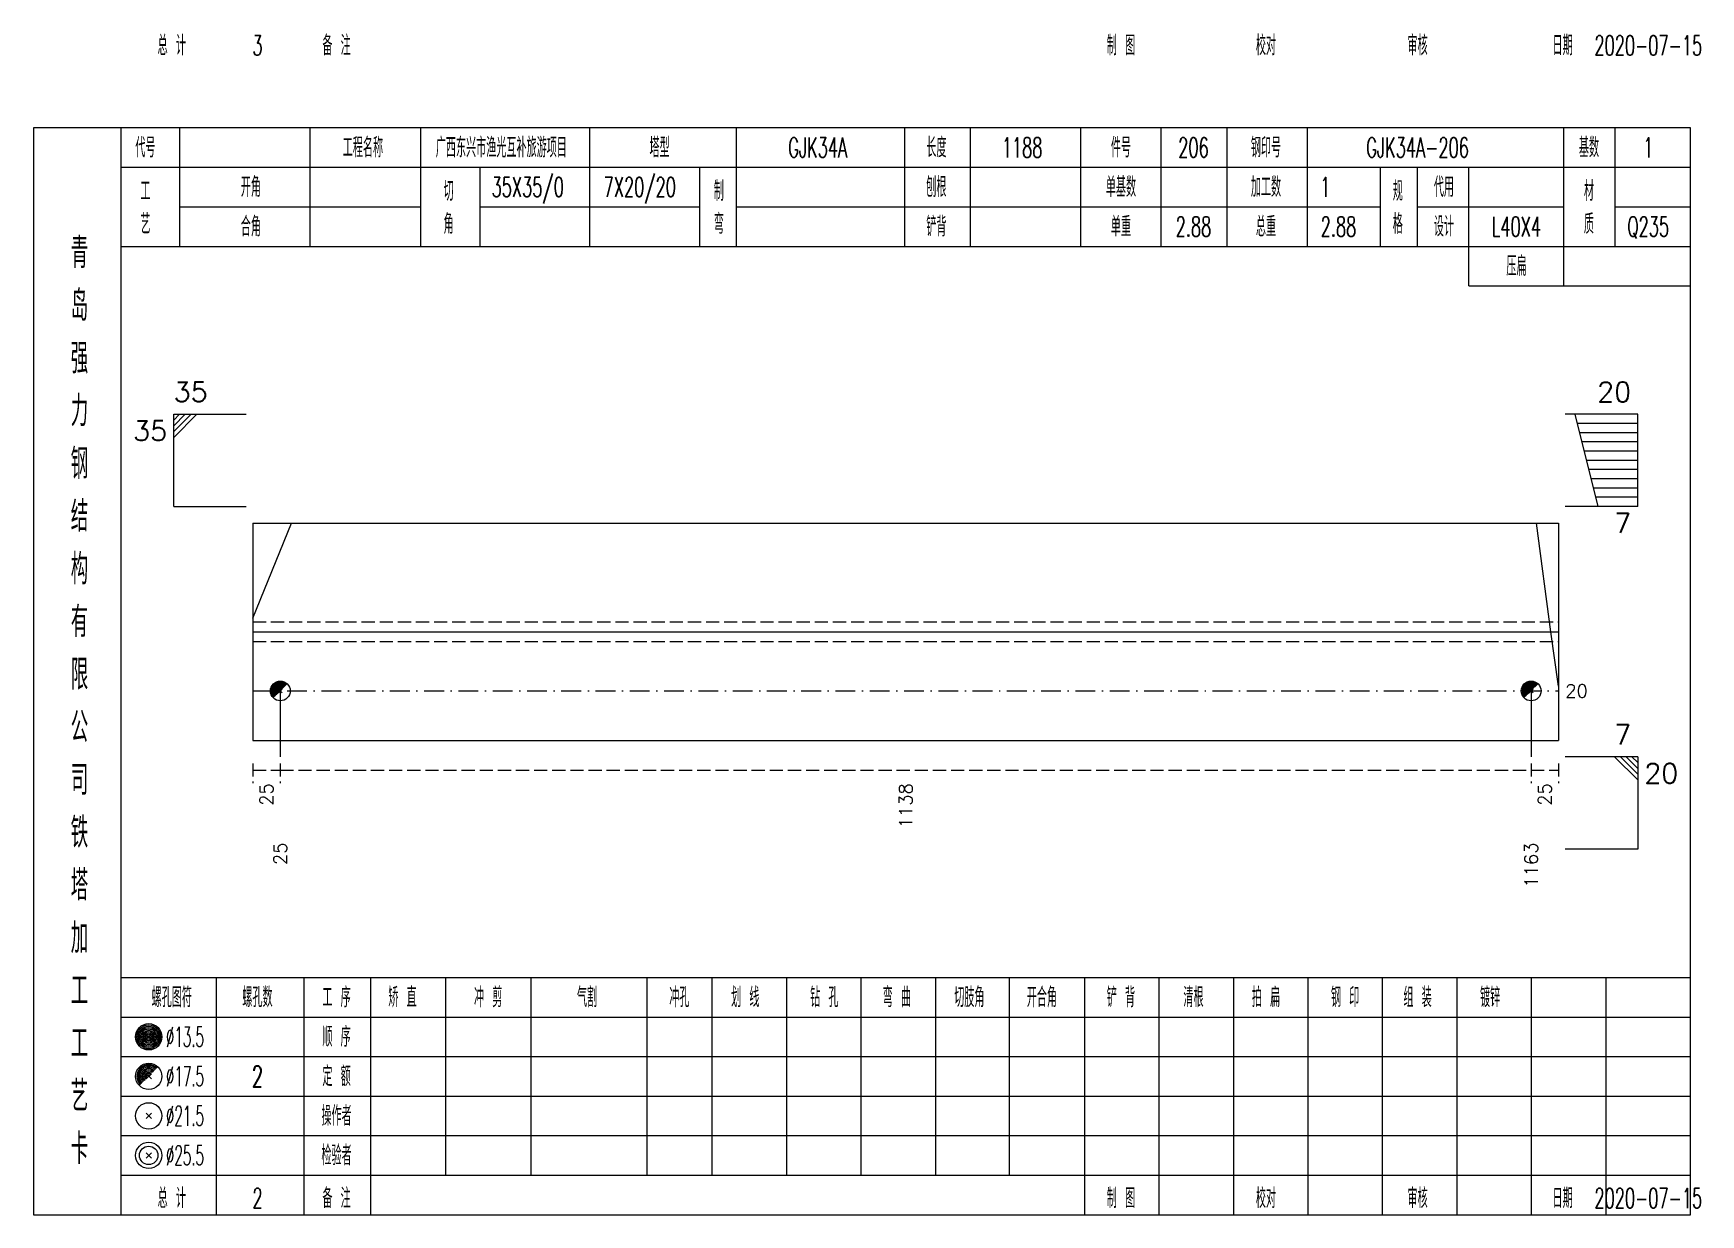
# Model space of a CAD drawing. Extents: x 0 to 2606, y -377 to 6479.
# Drawn here: x 1829.8 to 2082.7, y 6300 to 6479.3 of the extents above; entities that cross this region are included whole.
import ezdxf
from ezdxf.enums import TextEntityAlignment as Align

# ---------------------------------------------------------------- set-up
doc = ezdxf.new("R2010")
doc.units = 0
doc.header["$MEASUREMENT"] = 0
doc.linetypes.add('一点画线', pattern=[5.2, 3, -1, 0.2, -1])
doc.linetypes.add('虚线', pattern=[2.75, 2, -0.75])
doc.layers.get('0').update_dxf_attribs({"linetype": 'CONTINUOUS', "lineweight": 25})
doc.layers.add('1', color=7, linetype='CONTINUOUS', lineweight=25)
doc.layers.add('4', color=7, linetype='CONTINUOUS', lineweight=25)
doc.styles.get("Standard").update_dxf_attribs({"font": 'simplex.shx', "width": 0.7, "height": 3, "bigfont": 'gbhzfs.shx'})

msp = doc.modelspace()

# ---------------------------------------------------------------- texts
at = {"color": 7, "linetype": 'Continuous', "lineweight": 13}
msp.add_text('35', height=3, dxfattribs=at).set_placement((1851.1, 6422.5), align=Align.BOTTOM_LEFT)
for s, p in [('20', (2072.2, 6422.5)), ('7', (2072.2, 6370.5))]:
    msp.add_text(s, height=3, dxfattribs=at).set_placement(p, align=Align.BOTTOM_RIGHT)
for s, p in [('35', (1850.1, 6420.5)), ('7', (2072.2, 6406.5))]:
    msp.add_text(s, height=3, dxfattribs=at).set_placement(p, align=Align.TOP_RIGHT)
msp.add_text('20', height=2, dxfattribs=at).set_placement((2062.2, 6379.5), align=Align.MIDDLE_LEFT)
msp.add_text('20', height=3, dxfattribs=at).set_placement((2074.2, 6368.5), align=Align.TOP_LEFT)
at = {"color": 8, "linetype": 'Continuous', "lineweight": 9}
for s, p in [('25', (1865.18, 6365.5)), ('1138', (1962.15, 6365.5)), ('25', (2059.12, 6365.5))]:
    msp.add_text(s, height=2, rotation=90, dxfattribs=at).set_placement(p, align=Align.MIDDLE_RIGHT)
at = {"layer": '1', "color": 7, "linetype": 'Continuous', "lineweight": 13}
for s, p in [('25', (1867.27, 6356.5)), ('1163', (2057.03, 6356.5))]:
    msp.add_text(s, height=2, rotation=90, dxfattribs=at).set_placement(p, align=Align.MIDDLE_RIGHT)
at = {"layer": '4', "color": 1, "linetype": 'Continuous', "lineweight": 13}
for s, height, width, p in [('总 计', 3, 0.6, (1850.8, 6477.5)), ('3', 3, 0.6, (1863.8, 6477.5)), ('备 注', 3, 0.6, (1875.8, 6477.5)), ('制 图', 3, 0.6, (1994.8, 6477.5)), ('校对', 3, 0.6, (2016.8, 6477.5)), ('审核', 3, 0.6, (2039.8, 6477.5)), ('日期', 3, 0.6, (2061.8, 6477.5)), ('2020-07-15', 3, 0.6, (2074.8, 6477.5)), ('代号', 3, 0.6, (1846.8, 6462)), ('工程名称', 3, 0.6, (1879.8, 6462)), ('广西东兴市渔光互补旅游项目', 3, 0.6, (1900.8, 6462)), ('塔型', 3, 0.6, (1924.8, 6462)), ('GJK34A', 3, 0.6, (1948.8, 6462)), ('长度', 3, 0.6, (1966.8, 6462)), ('1188', 3, 0.6, (1979.8, 6462)), ('件号', 3, 0.6, (1994.8, 6462)), ('206', 3, 0.6, (2005.8, 6462)), ('钢印号', 3, 0.6, (2016.8, 6462)), ('GJK34A-206', 3, 0.6, (2039.8, 6462)), ('基数', 3, 0.6, (2065.8, 6462)), ('1', 3, 0.6, (2074.8, 6462)), ('开角', 3, 0.6, (1862.8, 6456)), ('35X35/0', 3, 0.6, (1904.8, 6456)), ('7X20/20', 3, 0.6, (1921.8, 6456)), ('刨根', 3, 0.6, (1966.8, 6456)), ('单基数', 3, 0.6, (1994.8, 6456)), ('加工数', 3, 0.6, (2016.8, 6456)), ('代用', 3, 0.6, (2043.8, 6456)), ('工', 3, 0.6, (1846.8, 6455.4)), ('切', 3, 0.6, (1892.8, 6455.4)), ('制', 3, 0.6, (1933.8, 6455.4)), ('1', 3, 0.6, (2025.8, 6456)), ('规', 3, 0.6, (2036.8, 6455.4)), ('材', 3, 0.6, (2065.8, 6455.4)), ('艺', 3, 0.6, (1846.8, 6450.4)), ('合角', 3, 0.6, (1862.8, 6450)), ('角', 3, 0.6, (1892.8, 6450.4)), ('弯', 3, 0.6, (1933.8, 6450.4)), ('铲背', 3, 0.6, (1966.8, 6450)), ('单重', 3, 0.6, (1994.8, 6450)), ('2.88', 3, 0.6, (2005.8, 6450)), ('总重', 3, 0.6, (2016.8, 6450)), ('2.88', 3, 0.6, (2027.8, 6450)), ('格', 3, 0.6, (2036.8, 6450.4)), ('设计', 3, 0.6, (2043.8, 6450)), ('L40X4', 3, 0.6, (2054.8, 6450)), ('质', 3, 0.6, (2065.8, 6450.4)), ('Q235', 3, 0.6, (2074.8, 6450)), ('青', 4.6, 0.8, (1836.8, 6446)), ('压扁', 3, 0.6, (2054.8, 6444)), ('岛', 4.6, 0.8, (1836.8, 6438)), ('强', 4.6, 0.8, (1836.8, 6430)), ('力', 4.6, 0.8, (1836.8, 6422)), ('钢', 4.6, 0.8, (1836.8, 6414)), ('结', 4.6, 0.8, (1836.8, 6406)), ('构', 4.6, 0.8, (1836.8, 6398)), ('有', 4.6, 0.8, (1836.8, 6390)), ('限', 4.6, 0.8, (1836.8, 6382)), ('公', 4.6, 0.8, (1836.8, 6374)), ('司', 4.6, 0.8, (1836.8, 6366)), ('铁', 4.6, 0.8, (1836.8, 6358)), ('塔', 4.6, 0.8, (1836.8, 6350)), ('加', 4.6, 0.8, (1836.8, 6342)), ('工', 4.6, 0.8, (1836.8, 6334)), ('螺孔图符', 3, 0.6, (1850.8, 6333)), ('螺孔数', 3, 0.6, (1863.8, 6333)), ('工 序', 3, 0.6, (1875.8, 6333)), ('矫 直', 3, 0.6, (1885.8, 6333)), ('冲 剪', 3, 0.6, (1898.8, 6333)), ('气割', 3, 0.6, (1913.8, 6333)), ('冲孔', 3, 0.6, (1927.8, 6333)), ('划 线', 3, 0.6, (1937.8, 6333)), ('钻 孔', 3, 0.6, (1949.8, 6333)), ('弯 曲', 3, 0.6, (1960.8, 6333)), ('切肢角', 3, 0.6, (1971.8, 6333)), ('开合角', 3, 0.6, (1982.8, 6333)), ('铲 背', 3, 0.6, (1994.8, 6333)), ('清根', 3, 0.6, (2005.8, 6333)), ('拍 扁', 3, 0.6, (2016.8, 6333)), ('钢 印', 3, 0.6, (2028.8, 6333)), ('组 装', 3, 0.6, (2039.8, 6333)), ('镀锌', 3, 0.6, (2050.8, 6333)), ('顺 序', 3, 0.6, (1875.8, 6327)), ('工', 4.6, 0.8, (1836.8, 6326)), ('%%C13.5', 3, 0.5, (1852.8, 6327)), ('%%C17.5', 3, 0.5, (1852.8, 6321)), ('2', 3.2, 0.6, (1863.8, 6321)), ('定 额', 3, 0.6, (1875.8, 6321)), ('艺', 4.6, 0.8, (1836.8, 6318)), ('%%C21.5', 3, 0.5, (1852.8, 6315)), ('操作者', 3, 0.6, (1875.8, 6315)), ('卡', 4.6, 0.8, (1836.8, 6310)), ('%%C25.5', 3, 0.5, (1852.8, 6309)), ('检验者', 3, 0.6, (1875.8, 6309)), ('总 计', 3, 0.6, (1850.8, 6302.5)), ('2', 3, 0.6, (1863.8, 6302.5)), ('备 注', 3, 0.6, (1875.8, 6302.5)), ('制 图', 3, 0.6, (1994.8, 6302.5)), ('校对', 3, 0.6, (2016.8, 6302.5)), ('审核', 3, 0.6, (2039.8, 6302.5)), ('日期', 3, 0.6, (2061.8, 6302.5)), ('2020-07-15', 3, 0.6, (2074.8, 6302.5))]:
    msp.add_text(s, height=height, dxfattribs=dict(at, width=width)).set_placement(p, align=Align.MIDDLE_CENTER)

# ---------------------------------------------------------------- linework, layer by layer
at = {"color": 7, "linetype": 'Continuous', "lineweight": 13}
for p, q in [((1851.1, 6421.5), (1862.1, 6421.5)), ((1851.1, 6407.5), (1851.1, 6421.5)), ((1851.97, 6421.5), (1851.1, 6420.62)), ((1852.85, 6421.5), (1851.1, 6419.75)), ((1853.72, 6421.5), (1851.1, 6418.88)), ((1854.6, 6421.5), (1851.1, 6418)), ((2073.2, 6421.5), (2062.2, 6421.5)), ((2067.2, 6407.5), (2063.7, 6421.5)), ((2073.2, 6420.1), (2064.05, 6420.1)), ((2073.2, 6407.5), (2073.2, 6421.5)), ((2073.2, 6418.7), (2064.4, 6418.7)), ((2073.2, 6417.3), (2064.75, 6417.3)), ((2073.2, 6415.9), (2065.1, 6415.9)), ((2073.2, 6414.5), (2065.45, 6414.5)), ((2073.2, 6413.1), (2065.8, 6413.1)), ((2073.2, 6411.7), (2066.15, 6411.7)), ((2073.2, 6410.3), (2066.5, 6410.3)), ((1851.1, 6407.5), (1862.1, 6407.5)), ((2073.2, 6407.5), (2062.2, 6407.5)), ((2073.2, 6408.9), (2066.85, 6408.9)), ((1863.1, 6390.56), (1868.94, 6405)), ((2060.03, 6388.5), (2057.86, 6405)), ((2061.2, 6380.25), (2060.03, 6388.5)), ((1867.27, 6379.5), (1867.27, 6369.5)), ((2057.03, 6379.5), (2057.03, 6369.5)), ((2073.2, 6369.5), (2062.2, 6369.5)), ((2069.7, 6369.5), (2073.2, 6366)), ((2070.57, 6369.5), (2073.2, 6366.88)), ((2071.45, 6369.5), (2073.2, 6367.75)), ((2072.32, 6369.5), (2073.2, 6368.62)), ((2073.2, 6369.5), (2073.2, 6355.5)), ((2073.2, 6355.5), (2062.2, 6355.5))]:
    msp.add_line(p, q, dxfattribs=at)
at = {"color": 7, "linetype": 'Continuous', "lineweight": 18}
for p, q in [((1863.1, 6405), (1863.1, 6372)), ((1863.1, 6405), (2061.2, 6405)), ((2061.2, 6405), (2061.2, 6372)), ((1863.1, 6388.5), (2061.2, 6388.5))]:
    msp.add_line(p, q, dxfattribs=at)
at = {"color": 1, "linetype": '虚线', "lineweight": 18}
for p, q in [((1863.1, 6390), (2061.2, 6390)), ((1863.1, 6387), (2061.2, 6387))]:
    msp.add_line(p, q, dxfattribs=at)
at = {"color": 3, "linetype": '一点画线', "lineweight": 13}
msp.add_line((1863.1, 6379.5), (2061.2, 6379.5), dxfattribs=at)
at = {"color": 8, "linetype": '虚线', "lineweight": 9}
for p, q in [((1863.1, 6368.5), (1863.1, 6365.5)), ((1863.1, 6367.5), (1867.27, 6367.5)), ((1867.27, 6368.5), (1867.27, 6365.5)), ((1867.27, 6368.5), (1867.27, 6365.5)), ((1867.27, 6367.5), (2057.03, 6367.5)), ((2057.03, 6368.5), (2057.03, 6365.5)), ((2057.03, 6368.5), (2057.03, 6365.5)), ((2057.03, 6367.5), (2061.2, 6367.5)), ((2061.2, 6368.5), (2061.2, 6365.5))]:
    msp.add_line(p, q, dxfattribs=at)
at = {"layer": '1', "color": 7, "linetype": 'Continuous', "lineweight": 0}
for p, q in [((1866.97, 6379.2), (1867.57, 6379.8)), ((1866.97, 6379.8), (1867.57, 6379.2)), ((2056.73, 6379.2), (2057.33, 6379.8)), ((2056.73, 6379.8), (2057.33, 6379.2))]:
    msp.add_line(p, q, dxfattribs=at)
at = {"layer": '1', "color": 7, "linetype": 'Continuous', "lineweight": 18}
msp.add_line((1863.1, 6372), (2061.2, 6372), dxfattribs=at)
at = {"layer": '1', "color": 7, "linetype": 'Continuous', "lineweight": 13}
for centre in [(1867.27, 6379.5), (2057.03, 6379.5)]:
    msp.add_circle(centre, 1.5, dxfattribs=at)
for centre, radius in [((1867.27, 6379.5), 1.35), ((1867.27, 6379.5), 1.2), ((1867.27, 6379.5), 1.05), ((1867.27, 6379.5), 0.9), ((1867.27, 6379.5), 0.75), ((1867.27, 6379.5), 0.6), ((1867.27, 6379.5), 0.45), ((1867.27, 6379.5), 0.3), ((1867.27, 6379.5), 0.15), ((2057.03, 6379.5), 1.35), ((2057.03, 6379.5), 1.2), ((2057.03, 6379.5), 1.05), ((2057.03, 6379.5), 0.9), ((2057.03, 6379.5), 0.75), ((2057.03, 6379.5), 0.6), ((2057.03, 6379.5), 0.45), ((2057.03, 6379.5), 0.3), ((2057.03, 6379.5), 0.15)]:
    msp.add_arc(centre, radius, 45, 225, dxfattribs=at)
at = {"layer": '4', "color": 1, "linetype": 'Continuous', "lineweight": 18}
for p, q in [((1843.1, 6300), (1843.1, 6465)), ((1852, 6447), (1852, 6465)), ((1871.8, 6447), (1871.8, 6465)), ((1888.6, 6447), (1888.6, 6465)), ((1914.2, 6447), (1914.2, 6465)), ((1936.5, 6447), (1936.5, 6465)), ((1962, 6447), (1962, 6465)), ((1972, 6447), (1972, 6465)), ((1988.7, 6447), (1988.7, 6465)), ((2000.9, 6447), (2000.9, 6465)), ((2010.9, 6447), (2010.9, 6465)), ((2023.1, 6447), (2023.1, 6465)), ((2062, 6441), (2062, 6465)), ((2069.8, 6447), (2069.8, 6465)), ((1843.1, 6459), (2081.2, 6459)), ((1897.6, 6447), (1897.6, 6459)), ((1930.9, 6447), (1930.9, 6459)), ((2034.2, 6447), (2034.2, 6459)), ((2039.8, 6447), (2039.8, 6459)), ((2047.6, 6441), (2047.6, 6459)), ((1852, 6453), (1888.6, 6453)), ((1897.6, 6453), (1930.9, 6453)), ((1936.5, 6453), (2034.2, 6453)), ((2039.8, 6453), (2062, 6453)), ((2069.8, 6453), (2081.2, 6453)), ((1843.1, 6447), (2081.2, 6447)), ((2047.6, 6441), (2081.2, 6441)), ((1843.1, 6336), (2081.2, 6336)), ((1857.6, 6300), (1857.6, 6336)), ((1870.9, 6300), (1870.9, 6336)), ((1881, 6300), (1881, 6336)), ((1892.4, 6306), (1892.4, 6336)), ((1905.3, 6306), (1905.3, 6336)), ((1922.9, 6306), (1922.9, 6336)), ((1932.8, 6306), (1932.8, 6336)), ((1944.1, 6306), (1944.1, 6336)), ((1955.4, 6306), (1955.4, 6336)), ((1966.7, 6306), (1966.7, 6336)), ((1977.9, 6306), (1977.9, 6336)), ((1989.3, 6306), (1989.3, 6336)), ((2000.6, 6306), (2000.6, 6336)), ((2011.9, 6306), (2011.9, 6336)), ((2023.2, 6306), (2023.2, 6336)), ((2034.5, 6306), (2034.5, 6336)), ((2045.8, 6306), (2045.8, 6336)), ((2057.1, 6306), (2057.1, 6336)), ((2068.4, 6306), (2068.4, 6336)), ((1843.1, 6330), (2081.2, 6330)), ((1843.1, 6324), (2081.2, 6324)), ((1843.1, 6318), (2081.2, 6318)), ((1843.1, 6312), (2081.2, 6312)), ((1843.1, 6306), (2081.2, 6306)), ((1989.3, 6300), (1989.3, 6306)), ((2000.6, 6300), (2000.6, 6306)), ((2011.9, 6300), (2011.9, 6306)), ((2023.2, 6300), (2023.2, 6306)), ((2034.5, 6300), (2034.5, 6306)), ((2045.8, 6300), (2045.8, 6306)), ((2057.1, 6300), (2057.1, 6306)), ((2068.4, 6300), (2068.4, 6306))]:
    msp.add_line(p, q, dxfattribs=at)
at = {"layer": '4', "color": 7, "linetype": 'Continuous', "lineweight": 13}
for p, q in [((1847.1, 6326.8), (1847.5, 6327.2)), ((1847.5, 6326.8), (1847.1, 6327.2)), ((1846.9, 6314.6), (1847.7, 6315.4)), ((1847.7, 6314.6), (1846.9, 6315.4)), ((1846.9, 6308.6), (1847.7, 6309.4)), ((1847.7, 6308.6), (1846.9, 6309.4))]:
    msp.add_line(p, q, dxfattribs=at)
at = {"layer": '4', "color": 7, "linetype": 'Continuous', "lineweight": 0}
for p, q in [((1846.9, 6320.6), (1847.7, 6321.4)), ((1846.9, 6321.4), (1847.7, 6320.6))]:
    msp.add_line(p, q, dxfattribs=at)
at = {"layer": '4', "color": 1, "linetype": 'Continuous', "lineweight": 18}
msp.add_lwpolyline([(1829.8, 6465), (1829.8, 6300), (2081.2, 6300), (2081.2, 6465)], close=True, dxfattribs=at)
at = {"layer": '4', "color": 7, "linetype": 'Continuous', "lineweight": 13}
for centre, radius in [((1847.3, 6327), 2), ((1847.3, 6327), 1.8), ((1847.3, 6327), 1.6), ((1847.3, 6327), 1.4), ((1847.3, 6327), 1.2), ((1847.3, 6327), 1), ((1847.3, 6327), 0.8), ((1847.3, 6327), 0.6), ((1847.3, 6327), 0.4), ((1847.3, 6327), 0.2), ((1847.3, 6321), 2), ((1847.3, 6315), 2), ((1847.3, 6309), 2), ((1847.3, 6309), 1.4)]:
    msp.add_circle(centre, radius, dxfattribs=at)
for radius in [1.8, 1.6, 1.4, 1.2, 1, 0.8, 0.6, 0.4, 0.2]:
    msp.add_arc((1847.3, 6321), radius, 45, 225, dxfattribs=at)

msp.set_redraw_order([(e.dxf.handle, doc.entitydb.next_handle()) for e in msp.query("TEXT MTEXT ATTDEF DIMENSION ARC_DIMENSION")])  # texts and dimensions are drawn at this point

doc.saveas('drawing.dxf')
